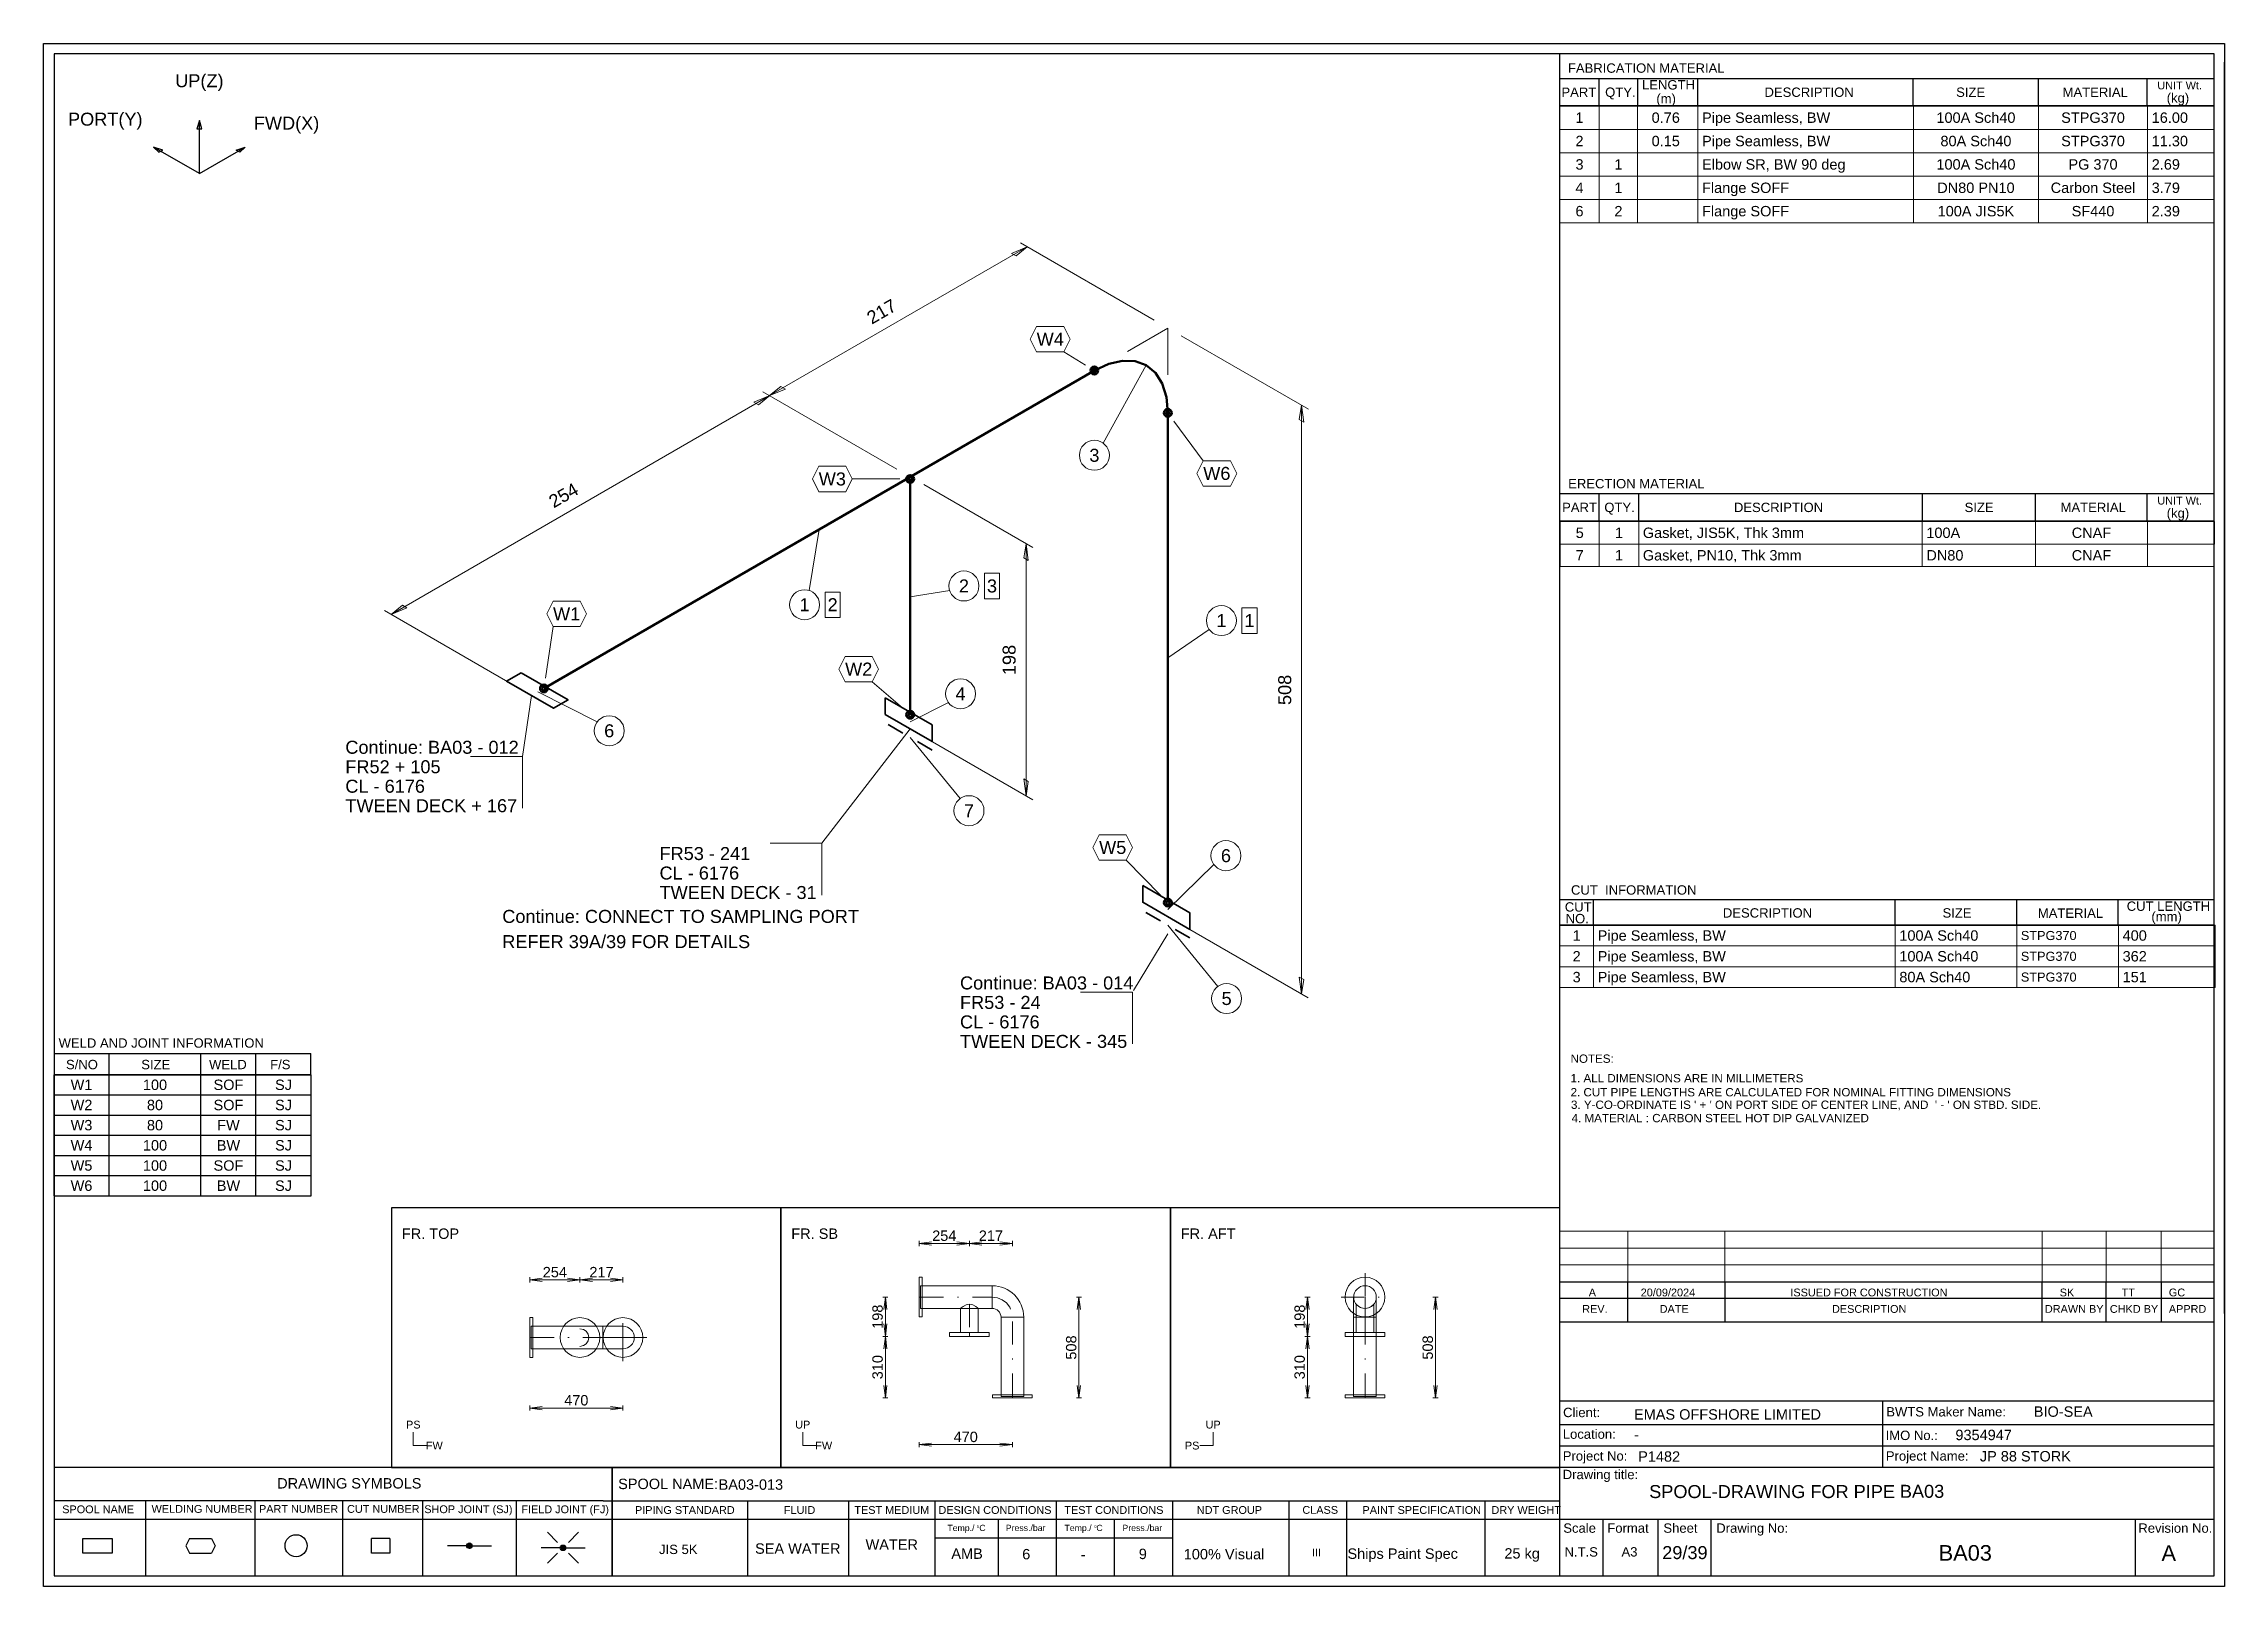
# Model space of a CAD drawing. Header units: millimetres. Extents: x 0 to 420, y 0 to 297.
import ezdxf
from ezdxf.enums import TextEntityAlignment as Align

# ---------------------------------------------------------------- set-up
doc = ezdxf.new("R2010")
doc.units = ezdxf.units.MM
doc.linetypes.add('DOTTED_DASHED5', pattern=[9.99988, 4.444391, -2.666635, 0.22222, -2.666635])
doc.linetypes.add('DOTTED_DASHED6', pattern=[10, 4.444444, -2.666667, 0.222222, -2.666667])
for name, color, linetype in [('FramesFromTables', 40, 'Continuous'), ('I_Coordinates', 11, 'Continuous'), ('I_CutNumbers', 10, 'Continuous'), ('I_Dimensions', 4, 'Continuous'), ('I_OtherComponents', 2, 'Continuous'), ('I_PartNumbers', 9, 'Continuous'), ('I_Pipes', 1, 'Continuous'), ('I_Tags', 8, 'Continuous'), ('SymbolsOnDrawingSheet', 1, 'Continuous'), ('TextFromTables', 2, 'Continuous'), ('TextFromTextBoxes', 2, 'Continuous')]:
    doc.layers.add(name, color=color, linetype=linetype)
doc.styles.add('Cadmatic Default Text', font='arial.ttf')

msp = doc.modelspace()

# ---------------------------------------------------------------- texts
at = {"layer": 'I_Coordinates', "linetype": 'ByBlock', "lineweight": 0, "style": 'Cadmatic Default Text'}
for s, p in [('Continue: CONNECT TO SAMPLING PORT', (88.33, 127.73)), ('REFER 39A/39 FOR DETAILS', (88.33, 122.87))]:
    msp.add_text(s, height=2.5, dxfattribs=at).set_placement(p)
at = {"layer": 'I_PartNumbers', "linetype": 'ByBlock', "lineweight": 0, "style": 'Cadmatic Default Text'}
msp.add_text('7', height=2.5, dxfattribs=at).set_placement((178.22, 149.33), align=Align.MIDDLE_CENTER)
at = {"layer": 'SymbolsOnDrawingSheet', "linetype": 'ByBlock', "lineweight": 25, "style": 'Cadmatic Default Text'}
for s, p in [('UP(Z)', (30, 289.86)), ('PORT(Y)', (11.88, 282.46)), ('FWD(X)', (46.79, 281.7))]:
    msp.add_text(s, height=2.5, dxfattribs=at).set_placement(p, align=Align.MIDDLE_CENTER)
for s, p in [('FR. TOP', (69, 68.9)), ('FR. SB', (144, 68.9)), ('FR. AFT', (219, 68.9))]:
    msp.add_text(s, height=2, dxfattribs=at).set_placement(p, align=Align.TOP_LEFT)
at = {"layer": 'SymbolsOnDrawingSheet', "linetype": 'ByBlock', "lineweight": 13, "style": 'Cadmatic Default Text'}
for s, p in [('254', (173.46, 67.51)), ('217', (182.44, 67.51)), ('254', (98.46, 60.5)), ('217', (107.44, 60.5)), ('470', (102.59, 35.83)), ('470', (177.59, 28.78))]:
    msp.add_text(s, height=2, dxfattribs=at).set_placement(p, align=Align.MIDDLE_CENTER)
for s, p in [('198', (160.61, 51.91)), ('198', (241.9, 51.91)), ('508', (197.9, 45.98)), ('508', (266.57, 45.98)), ('310', (160.61, 42.2)), ('310', (241.9, 42.2))]:
    msp.add_text(s, height=2, rotation=90, dxfattribs=at).set_placement(p, align=Align.MIDDLE_CENTER)
at = {"layer": 'SymbolsOnDrawingSheet', "linetype": 'ByBlock', "lineweight": 18, "style": 'Cadmatic Default Text'}
for s, p in [('PS', (71.2, 31.14)), ('UP', (146.2, 31.14)), ('UP', (225.24, 31.14)), ('FW', (75.24, 27.1)), ('FW', (150.24, 27.1)), ('PS', (221.2, 27.1))]:
    msp.add_text(s, height=1.5, dxfattribs=at).set_placement(p, align=Align.MIDDLE_CENTER)
at = {"layer": 'TextFromTables', "linetype": 'ByBlock', "lineweight": 13, "style": 'Cadmatic Default Text'}
for s, p in [('1', (295.8, 282.75)), ('2', (295.8, 278.25)), ('3', (295.8, 273.75)), ('4', (295.8, 269.25)), ('6', (295.8, 264.75))]:
    msp.add_text(s, height=2, dxfattribs=at).set_placement(p, align=Align.MIDDLE_CENTER)
at = {"layer": 'TextFromTables', "linetype": 'ByBlock', "lineweight": 25, "style": 'Cadmatic Default Text'}
for s, p in [('0.76 ', (312.8, 282.75)), ('100A Sch40', (372.15, 282.75)), ('STPG370', (394.7, 282.75)), ('0.15 ', (312.8, 278.25)), ('80A Sch40', (372.15, 278.25)), ('STPG370', (394.7, 278.25)), ('1', (303.3, 273.75)), ('100A Sch40', (372.15, 273.75)), ('PG 370', (394.7, 273.75)), ('1', (303.3, 269.25)), ('DN80 PN10', (372.15, 269.25)), ('Carbon Steel', (394.7, 269.25)), ('2', (303.3, 264.75)), ('100A JIS5K', (372.15, 264.75)), ('SF440', (394.7, 264.75)), ('5', (295.85, 202.83)), ('1', (303.4, 202.83)), ('CNAF', (394.4, 202.83)), ('7', (295.85, 198.5)), ('1', (303.4, 198.5)), ('CNAF', (394.4, 198.5)), ('1', (295.25, 125.3)), ('2', (295.25, 121.3)), ('3', (295.25, 117.3)), ('W1', (7.3, 96.56)), ('100', (21.45, 96.56)), ('SOF', (35.6, 96.56)), ('SJ', (46.2, 96.56)), ('W2', (7.3, 92.67)), ('80', (21.45, 92.67)), ('SOF', (35.6, 92.67)), ('SJ', (46.2, 92.67)), ('W3', (7.3, 88.79)), ('80', (21.45, 88.79)), ('FW', (35.6, 88.79)), ('SJ', (46.2, 88.79)), ('W4', (7.3, 84.91)), ('100', (21.45, 84.91)), ('BW', (35.6, 84.91)), ('SJ', (46.2, 84.91)), ('W5', (7.3, 81.02)), ('100', (21.45, 81.02)), ('SOF', (35.6, 81.02)), ('SJ', (46.2, 81.02)), ('W6', (7.3, 77.14)), ('100', (21.45, 77.14)), ('BW', (35.6, 77.14)), ('SJ', (46.2, 77.14))]:
    msp.add_text(s, height=2, dxfattribs=at).set_placement(p, align=Align.MIDDLE_CENTER)
for s, height, p in [('Pipe Seamless, BW ', 2, (319.4, 282.75)), ('16.00', 2, (406, 282.75)), ('Pipe Seamless, BW ', 2, (319.4, 278.25)), ('11.30', 2, (406, 278.25)), ('Elbow SR, BW 90 deg', 2, (319.4, 273.75)), ('2.69', 2, (406, 273.75)), ('Flange SOFF ', 2, (319.4, 269.25)), ('3.79', 2, (406, 269.25)), ('Flange SOFF ', 2, (319.4, 264.75)), ('2.39', 2, (406, 264.75)), ('Gasket, JIS5K, Thk 3mm ', 2, (308, 202.83)), ('100A', 2, (362.6, 202.83)), ('Gasket, PN10, Thk 3mm ', 2, (308, 198.5)), ('DN80', 2, (362.6, 198.5)), ('Pipe Seamless, BW', 2, (299.3, 125.3)), ('100A Sch40', 2, (357.4, 125.3)), ('STPG370', 1.75, (380.8, 125.3)), ('400', 2, (400.4, 125.3)), ('Pipe Seamless, BW', 2, (299.3, 121.3)), ('100A Sch40', 2, (357.4, 121.3)), ('STPG370', 1.75, (380.8, 121.3)), ('362', 2, (400.4, 121.3)), ('Pipe Seamless, BW', 2, (299.3, 117.3)), ('80A Sch40', 2, (357.4, 117.3)), ('STPG370', 1.75, (380.8, 117.3)), ('151', 2, (400.4, 117.3))]:
    msp.add_text(s, height=height, dxfattribs=at).set_placement(p, align=Align.MIDDLE_LEFT)
at = {"layer": 'TextFromTextBoxes', "linetype": 'ByBlock', "lineweight": -3, "style": 'Cadmatic Default Text'}
for s, p in [('EMAS OFFSHORE LIMITED', (306.3, 33.1)), ('BIO-SEA', (383.3, 33.65)), ('9354947', (368.2, 29.15)), ('-', (306.3, 29.2)), ('P1482', (307.1, 25)), ('JP 88 STORK', (372.9, 25.05)), ('BA03-013', (130, 19.6))]:
    msp.add_text(s, height=2, dxfattribs=at).set_placement(p, align=Align.MIDDLE_LEFT)
at = {"layer": 'TextFromTextBoxes', "linetype": 'ByBlock', "lineweight": 25, "style": 'Cadmatic Default Text'}
msp.add_text('BA03', height=2.5, dxfattribs=at).set_placement((357.5, 18.3), align=Align.MIDDLE_LEFT)
at = {"layer": 'TextFromTextBoxes', "linetype": 'ByBlock', "lineweight": -3, "style": 'Cadmatic Default Text'}
for s, height, p in [('WATER', 2, (163.35, 8.05)), ('SEA WATER', 2, (145.25, 7.28)), ('AMB', 2, (177.85, 6.3)), ('6', 2, (189.25, 6.2)), ('-', 2, (200.2, 6.15)), ('9', 2, (211.7, 6.25)), ('100% Visual', 2, (227.35, 6.2)), ('Ships Paint Spec', 2, (261.75, 6.3)), ('25 kg', 2, (284.75, 6.35)), ('29/39', 2.5, (316.1, 6.5))]:
    msp.add_text(s, height=height, dxfattribs=at).set_placement(p, align=Align.MIDDLE_CENTER)
at = {"layer": 'TextFromTextBoxes', "linetype": 'ByBlock', "lineweight": 25, "style": 'Cadmatic Default Text'}
msp.add_text('BA03', height=3, dxfattribs=at).set_placement((370.1, 6.45), align=Align.MIDDLE_CENTER)

# ---------------------------------------------------------------- blocks, each defined once
blk = doc.blocks.new('SEDS_SPOOL_FORMAT_Gol_6')
at = {"layer": 'SymbolsOnDrawingSheet', "linetype": 'ByBlock', "lineweight": -3, "flags": 128}
for points in [[(0, 297), (420, 297), (420, 0), (0, 0), (0, 297)], [(418.01, 295.01), (2, 295.01)], [(2, 295.01), (2, 2)], [(292.02, 50.91), (292.02, 295.01)], [(418.01, 2), (418.01, 295.01)], [(292.02, 290.3), (418.01, 290.3)], [(299.59, 285.01), (299.59, 290.3)], [(307.02, 285.01), (307.02, 290.3)], [(318.61, 285.01), (318.61, 290.3)], [(360.08, 285.01), (360.08, 290.3)], [(384.18, 285.01), (384.18, 290.3)], [(405.15, 285.01), (405.15, 290.3)], [(405.15, 285.01), (405.15, 290.3)], [(420, 52.53), (420, 293.46)], [(420, 52.53), (420, 293.46)], [(292.02, 284.66), (292.02, 288.77)], [(292, 285), (418, 285)], [(292, 253.5), (292, 285)], [(292, 253.5), (292, 285)], [(292.02, 285.01), (418.01, 285.01)], [(418.01, 285.01), (292.02, 285.01)], [(418, 253.5), (418, 285)], [(292.02, 210.38), (418.01, 210.38)], [(299.57, 205.08), (299.57, 210.38)], [(307.21, 205.08), (307.21, 210.38)], [(361.83, 205.03), (361.83, 210.38)], [(383.61, 205.08), (383.61, 210.38)], [(405.15, 205.17), (405.15, 210.38)], [(292.02, 205.08), (292.02, 209.18)], [(292.02, 205.08), (418.01, 205.08)], [(292.02, 186.7), (292.02, 205.08)], [(292.02, 186.7), (292.02, 205.08)], [(418.01, 205.08), (292.02, 205.08)], [(418, 166), (418, 205)], [(292.02, 132.23), (418.01, 132.23)], [(292.02, 127.3), (292.02, 131.41)], [(298.48, 127.3), (298.48, 132.23)], [(356.6, 127.3), (356.6, 132.23)], [(380.01, 127.3), (380.01, 132.23)], [(399.56, 127.3), (399.56, 132.23)], [(292.02, 127.3), (418.01, 127.3)], [(418.01, 127.3), (292.02, 127.3)], [(418, 111.3), (418, 127.3)], [(2, 102.57), (51.49, 102.57)], [(12.6, 98.45), (12.6, 102.57)], [(30.28, 98.45), (30.28, 102.57)], [(40.88, 98.45), (40.88, 102.57)], [(51.49, 98.45), (51.49, 102.57)], [(2, 98.5), (51.5, 98.5)], [(2, 98.5), (51.5, 98.5)], [(51.49, 98.47), (2, 98.47)], [(2, 98.45), (51.49, 98.45)], [(418, 55.4), (418, 68.5)], [(292.02, 52.57), (292.02, 66.5)], [(292.02, 52.57), (292.02, 66.5)], [(292.02, 58.6), (418.01, 58.6)], [(292.02, 55.47), (418.01, 55.47)], [(305.1, 50.91), (305.1, 58.6)], [(323.84, 50.91), (323.84, 58.6)], [(384.91, 50.91), (384.91, 58.6)], [(397.21, 50.91), (397.21, 58.6)], [(407.86, 50.91), (407.86, 58.6)], [(292.02, 50.91), (418.01, 50.91)], [(292.02, 2), (292.02, 50.91)], [(292.02, 35.73), (418.01, 35.73)], [(354.24, 22.93), (354.24, 35.73)], [(292.02, 31.13), (418.01, 31.13)], [(292.02, 27.03), (418.01, 27.03)], [(2, 22.93), (107.74, 22.93)], [(107.74, 22.93), (292.02, 22.93)], [(109.52, 22.93), (109.52, 2)], [(109.52, 2), (109.52, 22.93)], [(292.02, 22.93), (418.01, 22.93)], [(107.74, 16.45), (2, 16.45)], [(2, 12.91), (292.02, 12.91)], [(19.62, 16.45), (19.62, 2)], [(40.69, 16.45), (40.69, 2)], [(57.56, 16.45), (57.56, 2)], [(72.95, 16.45), (72.95, 2)], [(91.02, 16.45), (91.02, 2)], [(107.74, 16.45), (292.02, 16.45)], [(135.58, 16.45), (135.58, 2)], [(155.03, 16.45), (155.03, 2)], [(171.67, 16.45), (171.67, 2)], [(183.82, 12.91), (183.82, 2)], [(195.02, 16.45), (195.02, 2)], [(206.21, 12.91), (206.21, 2)], [(217.4, 16.45), (217.4, 2)], [(239.85, 16.45), (239.85, 2)], [(250.91, 16.34), (250.91, 2)], [(277.59, 16.45), (277.59, 2)], [(292.02, 12.91), (418.01, 12.91)], [(300.39, 2), (300.39, 12.91)], [(310.96, 2), (310.96, 12.91)], [(321.13, 2), (321.13, 12.91)], [(402.9, 2), (402.9, 12.91)], [(13.2, 6.41), (7.55, 6.41), (7.55, 9.23), (13.2, 9.23)], [(13.2, 9.23), (13.2, 6.41)], [(28.12, 9.23), (27.42, 7.82)], [(28.12, 9.23), (32.36, 9.23)], [(32.36, 9.23), (33.07, 7.82)], [(66.68, 9.23), (66.68, 6.41), (63.15, 6.41), (63.15, 9.23)], [(66.68, 9.23), (63.15, 9.23)], [(99, 8.47), (97.06, 10.41)], [(101.09, 8.47), (103.03, 10.41)], [(171.67, 9.37), (217.4, 9.37)], [(171.67, 9.37), (217.4, 9.37)], [(27.42, 7.82), (28.12, 6.41)], [(28.12, 6.41), (32.36, 6.41)], [(33.07, 7.82), (32.36, 6.41)], [(81.48, 7.82), (77.79, 7.82)], [(81.49, 7.78), (82.04, 8.32)], [(81.51, 7.9), (81.93, 8.32)], [(81.52, 7.7), (82.14, 8.32)], [(81.55, 7.62), (82.22, 8.29)], [(81.56, 8.06), (81.76, 8.26)], [(81.57, 7.54), (82.28, 8.25)], [(81.62, 7.48), (82.34, 8.2)], [(81.68, 7.44), (82.4, 8.16)], [(81.74, 7.39), (82.45, 8.1)], [(81.8, 7.35), (82.48, 8.02)], [(81.88, 7.32), (82.5, 7.94)], [(81.98, 7.32), (82.53, 7.86)], [(82.09, 7.32), (82.52, 7.75)], [(82.24, 7.36), (82.47, 7.59)], [(82.54, 7.82), (86.24, 7.82)], [(99.51, 7.42), (95.82, 7.42)], [(99, 6.38), (97.06, 4.44)], [(99.53, 7.47), (99.99, 7.93)], [(99.53, 7.37), (100.1, 7.93)], [(99.56, 7.29), (100.2, 7.93)], [(99.58, 7.62), (99.88, 7.93)], [(99.58, 7.21), (100.27, 7.89)], [(99.61, 7.13), (100.33, 7.84)], [(99.67, 7.08), (100.39, 7.8)], [(99.73, 7.03), (100.45, 7.75)], [(99.79, 6.99), (100.49, 7.69)], [(99.85, 6.94), (100.52, 7.61)], [(99.94, 6.92), (100.54, 7.53)], [(100.04, 6.92), (100.57, 7.45)], [(100.15, 6.92), (100.54, 7.31)], [(100.38, 7.04), (100.49, 7.15)], [(100.57, 7.42), (104.27, 7.42)], [(101.09, 6.38), (103.03, 4.44)], [(2, 2), (418.01, 2)]]:
    blk.add_lwpolyline(points, dxfattribs=at)
at = {"layer": 'SymbolsOnDrawingSheet', "linetype": 'ByBlock', "lineweight": -3}
for centre, radius in [((48.63, 7.82), 2.12), ((82.01, 7.82), 0.53), ((100.04, 7.42), 0.53)]:
    blk.add_circle(centre, radius, dxfattribs=at)
at = {"layer": 'SymbolsOnDrawingSheet', "linetype": 'ByBlock', "lineweight": -3, "style": 'Cadmatic Default Text'}
for s, height, p in [('FABRICATION MATERIAL', 1.8, (293.57, 293.19)), ('LENGTH', 1.8, (307.84, 289.97)), ('PART', 1.8, (292.32, 288.55)), ('QTY.', 1.8, (300.74, 288.55)), ('DESCRIPTION', 1.8, (331.43, 288.55)), ('SIZE', 1.8, (368.34, 288.55)), ('MATERIAL', 1.8, (388.84, 288.55)), ('UNIT Wt.', 1.5, (407.08, 289.7)), (' (kg)', 1.8, (408.19, 287.46)), ('ERECTION MATERIAL', 1.8, (293.62, 213.19)), ('PART', 1.8, (292.45, 208.62)), ('QTY.', 1.8, (300.58, 208.62)), ('DESCRIPTION', 1.8, (325.54, 208.62)), ('SIZE', 1.8, (369.97, 208.62)), ('MATERIAL', 1.8, (388.45, 208.62)), ('UNIT Wt.', 1.5, (407.08, 209.77)), (' (kg)', 1.8, (408.19, 207.53)), ('CUT  INFORMATION', 1.8, (294.16, 134.97)), ('CUT ', 1.8, (292.97, 131.7)), ('DESCRIPTION', 1.8, (323.41, 130.55)), ('SIZE', 1.8, (365.72, 130.55)), ('MATERIAL', 1.8, (384.07, 130.5)), ('CUT LENGTH', 1.8, (401.19, 131.85)), ('NO.', 1.8, (293.13, 129.46)), ('(mm)', 1.8, (405.94, 129.85)), ('WELD AND JOINT INFORMATION', 1.8, (2.89, 105.5)), ('S/NO', 1.8, (4.31, 101.36)), ('SIZE', 1.8, (18.81, 101.36)), ('WELD', 1.8, (31.86, 101.36)), ('F/S', 1.8, (43.63, 101.36)), ('SPOOL-DRAWING FOR PIPE', 2.5, (309.22, 19.5))]:
    blk.add_text(s, height=height, dxfattribs=at).set_placement(p, align=Align.TOP_LEFT)
for s, height, p in [('(m)', 1.8, (310.6, 285.51)), ('Client:', 1.8, (292.64, 32.58)), ('BWTS Maker Name:', 1.8, (354.88, 32.71)), ('Location:', 1.8, (292.58, 28.41)), ('IMO No.:', 1.8, (354.76, 28.17)), ('Project No:', 1.8, (292.58, 24.2)), ('Project Name:', 1.8, (354.8, 24.2)), ('Drawing title:', 1.8, (292.57, 20.64)), ('DRAWING SYMBOLS', 2, (44.98, 18.84)), ('Temp./  C   ', 1.2, (174.06, 10.65)), ('0', 0.53, (179.71, 11.25)), ('Press./bar', 1.2, (185.31, 10.65)), ('Temp./  C   ', 1.2, (196.61, 10.65)), ('0', 0.53, (202.37, 11.25)), ('Press./bar', 1.2, (207.78, 10.65)), ('Scale', 1.8, (292.68, 10.32)), ('Format', 1.8, (301.16, 10.32)), ('Sheet', 1.8, (311.96, 10.32)), ('Drawing No:', 1.8, (322.14, 10.32)), ('Revision No.', 1.8, (403.43, 10.32)), ('N.T.S', 1.8, (292.92, 5.74)), ('A3', 1.8, (303.89, 5.74))]:
    blk.add_text(s, height=height, dxfattribs=at).set_placement(p)
for s, height, p in [('NOTES:', 1.6, (294.08, 101.59)), ('1. ALL DIMENSIONS ARE IN MILLIMETERS', 1.6, (294.08, 97.83)), ('2. CUT PIPE LENGTHS ARE CALCULATED FOR NOMINAL FITTING DIMENSIONS', 1.6, (294.08, 95.13)), ("3. Y-CO-ORDINATE IS ' + ' ON PORT SIDE OF CENTER LINE, AND  ' - ' ON STBD. SIDE.", 1.6, (294.16, 92.72)), ('4. MATERIAL : CARBON STEEL HOT DIP GALVANIZED', 1.6, (294.28, 90.15)), ('A', 1.5, (297.58, 56.58)), ('20/09/2024', 1.5, (307.59, 56.58)), ('ISSUED FOR CONSTRUCTION', 1.5, (336.41, 56.58)), ('SK', 1.5, (388.28, 56.58)), ('TT', 1.5, (400.21, 56.58)), ('GC', 1.5, (409.3, 56.58)), ('REV.', 1.5, (296.32, 53.41)), ('DATE', 1.5, (311.24, 53.41)), ('DESCRIPTION', 1.5, (344.43, 53.41)), ('DRAWN BY', 1.5, (385.43, 53.41)), ('CHKD BY', 1.5, (397.94, 53.41)), ('APPRD', 1.5, (409.3, 53.41)), ('SPOOL NAME:', 2, (110.65, 19.73)), ('SPOOL NAME', 1.5, (3.58, 14.83)), ('WELDING NUMBER', 1.5, (20.79, 14.91)), ('PART NUMBER', 1.5, (41.48, 14.91)), ('CUT NUMBER', 1.5, (58.44, 14.91)), ('SHOP JOINT (SJ)', 1.5, (73.31, 14.85)), ('FIELD JOINT (FJ)', 1.5, (92, 14.83)), ('PIPING STANDARD', 1.5, (113.89, 14.7)), ('FLUID', 1.5, (142.57, 14.7)), ('TEST MEDIUM', 1.5, (156.14, 14.7)), ('DESIGN CONDITIONS', 1.5, (172.34, 14.7)), ('TEST CONDITIONS', 1.5, (196.58, 14.7)), ('NDT GROUP', 1.5, (222.09, 14.7)), ('CLASS', 1.5, (242.43, 14.72)), ('PAINT SPECIFICATION', 1.5, (254.01, 14.7)), ('DRY WEIGHT', 1.5, (278.84, 14.7)), ('JIS 5K', 1.8, (118.53, 7.12)), ('III', 1.5, (244.26, 6.51)), ('A', 3, (407.89, 6.4))]:
    blk.add_text(s, height=height, dxfattribs=at).set_placement(p, align=Align.MIDDLE_LEFT)
blk = doc.blocks.new('BA01726637010_PRT_85_3')
at = {"layer": 'I_OtherComponents', "linetype": 'ByBlock', "lineweight": 35}
for p, q in [((163.1, 104.8), (160.27, 106.44)), ((168.75, 101.54), (165.93, 103.17))]:
    blk.add_line(p, q, dxfattribs=at)
blk = doc.blocks.new('BA01726637010_PRT_86_3')
at = {"layer": 'I_OtherComponents', "linetype": 'ByBlock', "lineweight": 35, "flags": 128}
blk.add_lwpolyline([(159.7, 111.61), (159.7, 108.4), (168.75, 103.17), (168.75, 106.38), (159.7, 111.61)], dxfattribs=at)
at = {"layer": 'I_OtherComponents', "linetype": 'ByBlock', "lineweight": 50}
for radius in [0.75, 0.375]:
    blk.add_circle((164.51, 108.34), radius, dxfattribs=at)
blk = doc.blocks.new('BA01726637010_PRT_87_3')
at = {"layer": 'I_Pipes', "linetype": 'ByBlock', "lineweight": 50}
blk.add_line((164.51, 108.34), (164.51, 202.62), dxfattribs=at)
blk = doc.blocks.new('BA01726637010_PRT_88_3')
at = {"layer": 'I_Pipes', "linetype": 'ByBlock', "lineweight": 0}
for q in [(156.73, 214.46), (164.51, 209.96)]:
    blk.add_line((164.51, 218.95), q, dxfattribs=at)
at = {"layer": 'I_Pipes', "linetype": 'ByBlock', "lineweight": 50, "flags": 128}
blk.add_lwpolyline([(150.37, 210.78), (153.13, 212.06), (155.78, 212.66), (158.23, 212.57), (160.37, 211.77), (162.13, 210.31), (163.43, 208.24), (164.24, 205.65), (164.51, 202.62)], dxfattribs=at)
at = {"layer": 'I_Pipes', "linetype": 'ByBlock', "lineweight": 50}
for centre, radius in [((150.37, 210.78), 0.75), ((150.37, 210.78), 0.375), ((164.51, 202.62), 0.75), ((164.51, 202.62), 0.375)]:
    blk.add_circle(centre, radius, dxfattribs=at)
blk = doc.blocks.new('BA01726637010_PRT_89_3')
at = {"layer": 'I_Pipes', "linetype": 'ByBlock', "lineweight": 50}
blk.add_line((44.35, 149.57), (150.37, 210.78), dxfattribs=at)
blk = doc.blocks.new('BA01726637010_PRT_92_3')
at = {"layer": 'I_OtherComponents', "linetype": 'ByBlock', "lineweight": 35, "flags": 128}
blk.add_lwpolyline([(39.96, 152.59), (37.18, 150.98), (46.23, 145.76), (49.01, 147.36), (39.96, 152.59)], dxfattribs=at)
at = {"layer": 'I_OtherComponents', "linetype": 'ByBlock', "lineweight": 50}
for radius in [0.75, 0.375]:
    blk.add_circle((44.35, 149.57), radius, dxfattribs=at)
blk = doc.blocks.new('BA01726637010_PRT_102_3')
at = {"layer": 'I_Pipes', "linetype": 'ByBlock', "lineweight": 50}
blk.add_line((114.9, 189.89), (114.9, 144.5), dxfattribs=at)
blk = doc.blocks.new('BA01726637010_PRT_103_3')
at = {"layer": 'I_OtherComponents', "linetype": 'ByBlock', "lineweight": 35, "flags": 128}
blk.add_lwpolyline([(110.09, 147.77), (110.09, 144.55), (119.14, 139.33), (119.14, 142.54), (110.09, 147.77)], dxfattribs=at)
at = {"layer": 'I_OtherComponents', "linetype": 'ByBlock', "lineweight": 50}
for radius in [0.75, 0.375]:
    blk.add_circle((114.9, 144.5), radius, dxfattribs=at)
blk = doc.blocks.new('BA01726637010_DIM_0_3')
at = {"layer": 'I_Dimensions', "linetype": 'ByBlock', "lineweight": 0}
for p, q in [((14.92, 163.83), (87.84, 205.93)), ((86.54, 206.68), (112.3, 191.8)), ((39.39, 149.71), (13.63, 164.58))]:
    blk.add_line(p, q, dxfattribs=at)
at = {"layer": 'I_Dimensions', "linetype": 'ByBlock', "lineweight": 0, "flags": 128}
for points in [[(87.84, 205.93), (85.67, 204.18), (84.8, 204.68), (87.84, 205.93)], [(14.92, 163.83), (17.96, 165.08), (17.09, 165.58), (14.92, 163.83)]]:
    blk.add_lwpolyline(points, dxfattribs=at)
at = {"layer": 'I_Dimensions', "linetype": 'ByBlock', "lineweight": 0, "style": 'Cadmatic Default Text'}
blk.add_text('254', height=2.5, rotation=30, dxfattribs=at).set_placement((48.13, 186.75), align=Align.MIDDLE_CENTER)
blk = doc.blocks.new('BA01726637010_DIM_1_3')
at = {"layer": 'I_Dimensions', "linetype": 'ByBlock', "lineweight": 0}
for p, q in [((136.15, 235.32), (161.91, 220.45)), ((87.83, 205.93), (137.45, 234.57)), ((112.3, 191.8), (86.54, 206.68))]:
    blk.add_line(p, q, dxfattribs=at)
at = {"layer": 'I_Dimensions', "linetype": 'ByBlock', "lineweight": 0, "flags": 128}
for points in [[(137.45, 234.57), (135.28, 232.82), (134.42, 233.32), (137.45, 234.57)], [(87.83, 205.93), (90.87, 207.18), (90, 207.68), (87.83, 205.93)]]:
    blk.add_lwpolyline(points, dxfattribs=at)
at = {"layer": 'I_Dimensions', "linetype": 'ByBlock', "lineweight": 0, "style": 'Cadmatic Default Text'}
blk.add_text('217', height=2.5, rotation=30, dxfattribs=at).set_placement((109.39, 222.12), align=Align.MIDDLE_CENTER)
blk = doc.blocks.new('BA01726637010_DIM_2_3')
at = {"layer": 'I_Dimensions', "linetype": 'ByBlock', "lineweight": 0}
for p, q in [((191.58, 203.32), (167.11, 217.45)), ((190.28, 90.75), (190.28, 204.07)), ((167.11, 104.12), (191.57, 90))]:
    blk.add_line(p, q, dxfattribs=at)
at = {"layer": 'I_Dimensions', "linetype": 'ByBlock', "lineweight": 0, "flags": 128}
for points in [[(190.28, 204.07), (190.71, 200.82), (189.84, 201.32), (190.28, 204.07)], [(190.28, 90.75), (190.71, 93.5), (189.84, 94), (190.28, 90.75)]]:
    blk.add_lwpolyline(points, dxfattribs=at)
at = {"layer": 'I_Dimensions', "linetype": 'ByBlock', "lineweight": 0, "style": 'Cadmatic Default Text'}
blk.add_text('508', height=2.5, rotation=90, dxfattribs=at).set_placement((187.03, 149.28), align=Align.MIDDLE_CENTER)
blk = doc.blocks.new('BA01726637010_DIM_3_3')
at = {"layer": 'I_Dimensions', "linetype": 'ByBlock', "lineweight": 0}
for p, q in [((138.5, 176.68), (117.5, 188.8)), ((137.2, 128.9), (137.2, 177.43)), ((117.5, 140.28), (138.5, 128.15))]:
    blk.add_line(p, q, dxfattribs=at)
at = {"layer": 'I_Dimensions', "linetype": 'ByBlock', "lineweight": 0, "flags": 128}
for points in [[(137.2, 177.43), (137.63, 174.18), (136.77, 174.68), (137.2, 177.43)], [(137.2, 128.9), (137.63, 131.65), (136.77, 132.15), (137.2, 128.9)]]:
    blk.add_lwpolyline(points, dxfattribs=at)
at = {"layer": 'I_Dimensions', "linetype": 'ByBlock', "lineweight": 0, "style": 'Cadmatic Default Text'}
blk.add_text('198', height=2.5, rotation=90, dxfattribs=at).set_placement((133.95, 155.04), align=Align.MIDDLE_CENTER)
blk = doc.blocks.new('BA01726637010_CRD_0_3')
at = {"layer": 'I_Coordinates', "linetype": 'ByBlock', "lineweight": 0}
blk.add_line((40.2, 136.49), (41.99, 148.21), dxfattribs=at)
at = {"layer": 'I_Coordinates', "linetype": 'ByBlock', "lineweight": 0, "flags": 128}
blk.add_lwpolyline([(40.2, 126.49), (40.2, 136.49), (30.2, 136.49)], dxfattribs=at)
at = {"layer": 'I_Coordinates', "linetype": 'ByBlock', "lineweight": 0, "style": 'Cadmatic Default Text'}
for s, p in [('Continue: BA03 - 012', (6.11, 139.49)), ('FR52 + 105', (6.11, 135.74)), ('CL - 6176', (6.11, 131.99)), ('TWEEN DECK + 167', (6.11, 128.24))]:
    blk.add_text(s, height=2.5, dxfattribs=at).set_placement(p, align=Align.TOP_LEFT)
blk = doc.blocks.new('BA01726637010_CRD_1_3')
at = {"layer": 'I_Coordinates', "linetype": 'ByBlock', "lineweight": 0}
blk.add_line((97.9, 119.78), (114.9, 141.78), dxfattribs=at)
at = {"layer": 'I_Coordinates', "linetype": 'ByBlock', "lineweight": 0, "flags": 128}
blk.add_lwpolyline([(97.9, 109.78), (97.9, 119.78), (87.9, 119.78)], dxfattribs=at)
at = {"layer": 'I_Coordinates', "linetype": 'ByBlock', "lineweight": 0, "style": 'Cadmatic Default Text'}
for s, p in [('FR53 - 241', (66.62, 119.03)), ('CL - 6176', (66.62, 115.28)), ('TWEEN DECK - 31', (66.62, 111.53))]:
    blk.add_text(s, height=2.5, dxfattribs=at).set_placement(p, align=Align.TOP_LEFT)
blk = doc.blocks.new('BA01726637010_CRD_2_3')
at = {"layer": 'I_Coordinates', "linetype": 'ByBlock', "lineweight": 0}
blk.add_line((157.88, 91.4), (164.51, 102.35), dxfattribs=at)
at = {"layer": 'I_Coordinates', "linetype": 'ByBlock', "lineweight": 0, "flags": 128}
blk.add_lwpolyline([(157.71, 81.12), (157.71, 91.12), (147.71, 91.12)], dxfattribs=at)
at = {"layer": 'I_Coordinates', "linetype": 'ByBlock', "lineweight": 0, "style": 'Cadmatic Default Text'}
for s, p in [('Continue: BA03 - 014', (124.49, 94.12)), ('FR53 - 24', (124.49, 90.37)), ('CL - 6176', (124.49, 86.62)), ('TWEEN DECK - 345', (124.49, 82.87))]:
    blk.add_text(s, height=2.5, dxfattribs=at).set_placement(p, align=Align.TOP_LEFT)
blk = doc.blocks.new('BA01726637010_PTN_0_3')
at = {"layer": 'I_PartNumbers', "linetype": 'ByBlock', "lineweight": 0}
blk.add_line((152.07, 196.79), (160.37, 211.77), dxfattribs=at)
blk.add_circle((150.37, 194.45), 2.89, dxfattribs=at)
at = {"layer": 'I_PartNumbers', "linetype": 'ByBlock', "lineweight": 0, "style": 'Cadmatic Default Text'}
blk.add_text('3', height=2.5, dxfattribs=at).set_placement((150.37, 194.45), align=Align.MIDDLE_CENTER)
blk = doc.blocks.new('BA01726637010_PTN_1_3')
at = {"layer": 'I_PartNumbers', "linetype": 'ByBlock', "lineweight": 0}
blk.add_line((54.59, 143.11), (43.17, 148.89), dxfattribs=at)
blk.add_circle((56.93, 141.41), 2.89, dxfattribs=at)
at = {"layer": 'I_PartNumbers', "linetype": 'ByBlock', "lineweight": 0, "style": 'Cadmatic Default Text'}
blk.add_text('6', height=2.5, dxfattribs=at).set_placement((56.93, 141.41), align=Align.MIDDLE_CENTER)
blk = doc.blocks.new('BA01726637010_PTN_2_3')
at = {"layer": 'I_PartNumbers', "linetype": 'ByBlock', "lineweight": 0}
blk.add_line((95.45, 168.43), (97.36, 180.17), dxfattribs=at)
blk.add_circle((94.55, 165.68), 2.89, dxfattribs=at)
at = {"layer": 'I_PartNumbers', "linetype": 'ByBlock', "lineweight": 0, "style": 'Cadmatic Default Text'}
blk.add_text('1', height=2.5, dxfattribs=at).set_placement((94.55, 165.68), align=Align.MIDDLE_CENTER)
blk = doc.blocks.new('BA01726637010_PTN_3_3')
at = {"layer": 'I_PartNumbers', "linetype": 'ByBlock', "lineweight": 0}
blk.add_line((122.25, 146.83), (114.9, 143.14), dxfattribs=at)
blk.add_circle((124.59, 148.53), 2.89, dxfattribs=at)
at = {"layer": 'I_PartNumbers', "linetype": 'ByBlock', "lineweight": 0, "style": 'Cadmatic Default Text'}
blk.add_text('4', height=2.5, dxfattribs=at).set_placement((124.59, 148.53), align=Align.MIDDLE_CENTER)
blk = doc.blocks.new('BA01726637010_PTN_4_3')
at = {"layer": 'I_PartNumbers', "linetype": 'ByBlock', "lineweight": 0}
blk.add_line((122.5, 168.4), (114.9, 167.2), dxfattribs=at)
blk.add_circle((125.25, 169.29), 2.89, dxfattribs=at)
at = {"layer": 'I_PartNumbers', "linetype": 'ByBlock', "lineweight": 0, "style": 'Cadmatic Default Text'}
blk.add_text('2', height=2.5, dxfattribs=at).set_placement((125.25, 169.29), align=Align.MIDDLE_CENTER)
blk = doc.blocks.new('BA01726637010_PTN_5_3')
at = {"layer": 'I_PartNumbers', "linetype": 'ByBlock', "lineweight": 0}
blk.add_line((172.49, 160.91), (164.51, 155.48), dxfattribs=at)
blk.add_circle((174.83, 162.62), 2.89, dxfattribs=at)
at = {"layer": 'I_PartNumbers', "linetype": 'ByBlock', "lineweight": 0, "style": 'Cadmatic Default Text'}
blk.add_text('1', height=2.5, dxfattribs=at).set_placement((174.83, 162.62), align=Align.MIDDLE_CENTER)
blk = doc.blocks.new('BA01726637010_PTN_6_3')
at = {"layer": 'I_PartNumbers', "linetype": 'ByBlock', "lineweight": 0}
blk.add_line((173.37, 115.67), (164.51, 106.98), dxfattribs=at)
blk.add_circle((175.71, 117.37), 2.89, dxfattribs=at)
at = {"layer": 'I_PartNumbers', "linetype": 'ByBlock', "lineweight": 0, "style": 'Cadmatic Default Text'}
blk.add_text('6', height=2.5, dxfattribs=at).set_placement((175.71, 117.37), align=Align.MIDDLE_CENTER)
blk = doc.blocks.new('BA01726637010_PTN_7_3')
at = {"layer": 'I_PartNumbers', "linetype": 'ByBlock', "lineweight": 0}
blk.add_line((174.14, 92.21), (164.51, 103.99), dxfattribs=at)
blk.add_circle((175.84, 89.87), 2.89, dxfattribs=at)
at = {"layer": 'I_PartNumbers', "linetype": 'ByBlock', "lineweight": 0, "style": 'Cadmatic Default Text'}
blk.add_text('5', height=2.5, dxfattribs=at).set_placement((175.84, 89.87), align=Align.MIDDLE_CENTER)
blk = doc.blocks.new('BA01726637010_CUT_8_3')
at = {"layer": 'I_CutNumbers', "linetype": 'ByBlock', "lineweight": 0, "flags": 128}
blk.add_lwpolyline([(101.43, 163.23), (101.43, 168.13), (98.49, 168.13), (98.49, 163.23), (101.43, 163.23)], dxfattribs=at)
at = {"layer": 'I_CutNumbers', "linetype": 'ByBlock', "lineweight": 0, "style": 'Cadmatic Default Text'}
blk.add_text('2', height=2.5, dxfattribs=at).set_placement((99.96, 165.68), align=Align.MIDDLE_CENTER)
blk = doc.blocks.new('BA01726637010_CUT_9_3')
at = {"layer": 'I_CutNumbers', "linetype": 'ByBlock', "lineweight": 0, "flags": 128}
blk.add_lwpolyline([(132.12, 166.84), (132.12, 171.74), (129.18, 171.74), (129.18, 166.84), (132.12, 166.84)], dxfattribs=at)
at = {"layer": 'I_CutNumbers', "linetype": 'ByBlock', "lineweight": 0, "style": 'Cadmatic Default Text'}
blk.add_text('3', height=2.5, dxfattribs=at).set_placement((130.65, 169.29), align=Align.MIDDLE_CENTER)
blk = doc.blocks.new('BA01726637010_CUT_10_3')
at = {"layer": 'I_CutNumbers', "linetype": 'ByBlock', "lineweight": 0, "flags": 128}
blk.add_lwpolyline([(181.7, 160.17), (181.7, 165.06), (178.76, 165.06), (178.76, 160.17), (181.7, 160.17)], dxfattribs=at)
at = {"layer": 'I_CutNumbers', "linetype": 'ByBlock', "lineweight": 0, "style": 'Cadmatic Default Text'}
blk.add_text('1', height=2.5, dxfattribs=at).set_placement((180.23, 162.62), align=Align.MIDDLE_CENTER)
blk = doc.blocks.new('Pi_Weld_0')
at = {"layer": 'I_Tags', "linetype": 'ByBlock', "lineweight": 0, "flags": 128}
for points in [[(-2.62, 2.45), (-3.84, 0)], [(-3.84, 0), (-2.62, -2.45)], [(2.62, 2.45), (-2.62, 2.45)], [(3.84, 0), (2.62, 2.45)], [(2.62, -2.45), (3.84, 0)], [(-2.62, -2.45), (2.62, -2.45)], [(2.62, -2.45), (9.21, -9.18)]]:
    blk.add_lwpolyline(points, dxfattribs=at)
at = {"layer": 'I_Tags', "linetype": 'ByBlock', "lineweight": 0, "style": 'Cadmatic Default Text'}
blk.add_text('W5', height=2.5, dxfattribs=at).set_placement((0, 0), align=Align.MIDDLE_CENTER)
blk = doc.blocks.new('Pi_Weld_1')
at = {"layer": 'I_Tags', "linetype": 'ByBlock', "lineweight": 0, "flags": 128}
for points in [[(-2.62, 2.45), (-8.25, 10.05)], [(-2.62, 2.45), (-3.84, 0)], [(-3.84, 0), (-2.62, -2.45)], [(2.62, 2.45), (-2.62, 2.45)], [(3.84, 0), (2.62, 2.45)], [(2.62, -2.45), (3.84, 0)], [(-2.62, -2.45), (2.62, -2.45)]]:
    blk.add_lwpolyline(points, dxfattribs=at)
at = {"layer": 'I_Tags', "linetype": 'ByBlock', "lineweight": 0, "style": 'Cadmatic Default Text'}
blk.add_text('W6', height=2.5, dxfattribs=at).set_placement((0, 0), align=Align.MIDDLE_CENTER)
blk = doc.blocks.new('Pi_Weld_2')
at = {"layer": 'I_Tags', "linetype": 'ByBlock', "lineweight": 0, "flags": 128}
for points in [[(-2.62, 2.45), (-3.84, 0)], [(-3.84, 0), (-2.62, -2.45)], [(2.62, 2.45), (-2.62, 2.45)], [(3.84, 0), (2.62, 2.45)], [(2.62, -2.45), (3.84, 0)], [(-2.62, -2.45), (-4.09, -12.37)], [(-2.62, -2.45), (2.62, -2.45)]]:
    blk.add_lwpolyline(points, dxfattribs=at)
at = {"layer": 'I_Tags', "linetype": 'ByBlock', "lineweight": 0, "style": 'Cadmatic Default Text'}
blk.add_text('W1', height=2.5, dxfattribs=at).set_placement((0, 0), align=Align.MIDDLE_CENTER)
blk = doc.blocks.new('Pi_Weld_3')
at = {"layer": 'I_Tags', "linetype": 'ByBlock', "lineweight": 0, "flags": 128}
for points in [[(-2.62, 2.45), (-3.84, 0)], [(-3.84, 0), (-2.62, -2.45)], [(2.62, 2.45), (-2.62, 2.45)], [(3.84, 0), (2.62, 2.45)], [(2.62, -2.45), (3.84, 0)], [(3.84, 0), (13, 0)], [(-2.62, -2.45), (2.62, -2.45)]]:
    blk.add_lwpolyline(points, dxfattribs=at)
at = {"layer": 'I_Tags', "linetype": 'ByBlock', "lineweight": 0, "style": 'Cadmatic Default Text'}
blk.add_text('W3', height=2.5, dxfattribs=at).set_placement((0, 0), align=Align.MIDDLE_CENTER)
blk = doc.blocks.new('Pi_Weld_4')
at = {"layer": 'I_Tags', "linetype": 'ByBlock', "lineweight": 0, "flags": 128}
for points in [[(-2.62, 2.45), (-3.84, 0)], [(-3.84, 0), (-2.62, -2.45)], [(2.62, 2.45), (-2.62, 2.45)], [(3.84, 0), (2.62, 2.45)], [(2.62, -2.45), (3.84, 0)], [(-2.62, -2.45), (2.62, -2.45)], [(2.62, -2.45), (8.41, -7.48)]]:
    blk.add_lwpolyline(points, dxfattribs=at)
at = {"layer": 'I_Tags', "linetype": 'ByBlock', "lineweight": 0, "style": 'Cadmatic Default Text'}
blk.add_text('W2', height=2.5, dxfattribs=at).set_placement((0, 0), align=Align.MIDDLE_CENTER)
blk = doc.blocks.new('Pi_Weld_5')
at = {"layer": 'I_Tags', "linetype": 'ByBlock', "lineweight": 0, "flags": 128}
for points in [[(-2.62, 2.45), (-3.84, 0)], [(-3.84, 0), (-2.62, -2.45)], [(2.62, 2.45), (-2.62, 2.45)], [(3.84, 0), (2.62, 2.45)], [(2.62, -2.45), (3.84, 0)], [(-2.62, -2.45), (2.62, -2.45)], [(2.62, -2.45), (6.79, -4.97)]]:
    blk.add_lwpolyline(points, dxfattribs=at)
at = {"layer": 'I_Tags', "linetype": 'ByBlock', "lineweight": 0, "style": 'Cadmatic Default Text'}
blk.add_text('W4', height=2.5, dxfattribs=at).set_placement((0, 0), align=Align.MIDDLE_CENTER)

# ---------------------------------------------------------------- linework, layer by layer
at = {"linetype": 'ByBlock', "lineweight": 25, "flags": 128}
for points in [[(67, 22.9), (142, 22.9), (142, 72.9), (67, 72.9), (67, 22.9)], [(142, 22.9), (217, 22.9), (217, 72.9), (142, 72.9), (142, 22.9)], [(217, 22.9), (292, 22.9), (292, 72.9), (217, 72.9), (217, 22.9)]]:
    msp.add_lwpolyline(points, dxfattribs=at)
at = {"linetype": 'ByBlock', "lineweight": 18, "flags": 128}
for points in [[(168.61, 59.51), (169.22, 59.51), (169.22, 51.87), (168.61, 51.87), (168.61, 59.51)], [(168.88, 57.88), (182.69, 57.88), (182.69, 53.51), (168.88, 53.51), (168.88, 57.88)], [(182.69, 53.51), (182.69, 57.88)], [(252.3, 55.56), (252.3, 55.69)], [(252.3, 55.17), (252.3, 55.56)], [(252.3, 54.56), (252.3, 55.17)], [(256.67, 55.69), (256.67, 55.56)], [(256.67, 55.56), (256.67, 55.17)], [(256.67, 55.17), (256.67, 54.56)], [(93.61, 51.73), (94.22, 51.73), (94.22, 44.09), (93.61, 44.09), (93.61, 51.73)], [(176.73, 53.61), (176.6, 53.51), (176.6, 48.9), (176.73, 48.9)], [(177.1, 53.87), (176.73, 53.61)], [(177.65, 54.18), (177.1, 53.87)], [(178.3, 54.32), (177.65, 54.18)], [(178.95, 54.18), (178.3, 54.32)], [(179.51, 53.87), (178.95, 54.18)], [(179.88, 53.61), (179.51, 53.87)], [(180.01, 53.51), (179.88, 53.61)], [(179.88, 48.9), (180.01, 48.9), (180.01, 53.51)], [(184.39, 36.54), (184.39, 51.81), (188.76, 51.81), (188.76, 36.54), (184.39, 36.54)], [(188.76, 51.81), (184.39, 51.81)], [(252.3, 53.75), (252.3, 54.56)], [(252.3, 52.82), (252.3, 53.75)], [(252.3, 51.81), (252.3, 52.82)], [(252.3, 36.54), (252.3, 51.81), (256.67, 51.81), (256.67, 36.54), (252.3, 36.54)], [(252.92, 54.18), (252.79, 54.32), (252.79, 48.9), (252.92, 48.9)], [(253.29, 53.87), (252.92, 54.18)], [(253.84, 53.61), (253.29, 53.87)], [(254.49, 53.51), (253.84, 53.61)], [(254.49, 53.51), (255.14, 53.61), (255.69, 53.87), (256.06, 54.18)], [(255.14, 53.61), (254.49, 53.51)], [(255.69, 53.87), (255.14, 53.61)], [(256.06, 54.18), (255.69, 53.87)], [(256.19, 54.32), (256.06, 54.18)], [(256.06, 48.9), (256.19, 48.9), (256.19, 54.32)], [(256.67, 54.56), (256.67, 53.75)], [(256.67, 53.75), (256.67, 52.81)], [(256.67, 52.81), (256.67, 51.81)], [(93.87, 50.09), (107.69, 50.09), (107.69, 45.73), (93.87, 45.73), (93.87, 50.09)], [(103.3, 49.61), (103.95, 49.48), (103.3, 49.61)], [(103.95, 46.34), (103.3, 46.21), (103.95, 46.34)], [(103.95, 49.48), (104.51, 49.11), (103.95, 49.48)], [(104.51, 46.71), (103.95, 46.34), (104.51, 46.71)], [(104.51, 49.11), (104.88, 48.56), (104.51, 49.11)], [(104.88, 47.26), (104.51, 46.71), (104.88, 47.26)], [(104.88, 48.56), (105, 47.91), (104.88, 48.56)], [(105, 47.91), (104.88, 47.26), (105, 47.91)], [(108.7, 50.09), (107.69, 50.09)], [(107.69, 45.73), (107.69, 45.83), (107.69, 46.14), (107.69, 46.63), (107.69, 47.24), (107.69, 47.91), (107.69, 48.59), (107.69, 49.19), (107.69, 49.68), (107.69, 49.99), (107.69, 50.09)], [(109.64, 50.09), (108.7, 50.09)], [(110.44, 50.09), (109.64, 50.09)], [(111.06, 50.1), (110.44, 50.09)], [(111.44, 50.1), (111.06, 50.1)], [(111.58, 50.1), (111.44, 50.1)], [(174.48, 48.13), (174.48, 48.89), (182.12, 48.89), (182.12, 48.13), (174.48, 48.13)], [(176.73, 48.9), (177.1, 48.9)], [(177.1, 48.9), (177.65, 48.9)], [(177.65, 48.9), (178.3, 48.9)], [(178.3, 48.9), (178.95, 48.9)], [(178.95, 48.9), (179.51, 48.9)], [(179.51, 48.9), (179.88, 48.9)], [(250.67, 48.13), (250.67, 48.89), (258.31, 48.89), (258.31, 48.13), (250.67, 48.13)], [(252.92, 48.9), (253.29, 48.9)], [(253.29, 48.9), (253.84, 48.9)], [(253.84, 48.9), (254.49, 48.9)], [(254.49, 48.9), (255.14, 48.9)], [(255.14, 48.9), (255.69, 48.9)], [(255.69, 48.9), (256.06, 48.9)], [(107.69, 45.73), (108.7, 45.73)], [(108.7, 45.73), (109.64, 45.73)], [(109.64, 45.73), (110.44, 45.73)], [(110.44, 45.73), (111.06, 45.73)], [(111.06, 45.73), (111.44, 45.73)], [(111.44, 45.73), (111.58, 45.73)], [(182.76, 36.28), (182.76, 36.89), (190.4, 36.89), (190.4, 36.28), (182.76, 36.28)], [(250.67, 36.28), (250.67, 36.89), (258.31, 36.89), (258.31, 36.28), (250.67, 36.28)], [(71.2, 27.1), (71.2, 29.67)], [(146.2, 27.1), (146.2, 29.67)], [(225.24, 27.1), (225.24, 29.67)], [(71.2, 27.1), (73.78, 27.1)], [(146.2, 27.1), (148.77, 27.1)], [(225.24, 27.1), (222.66, 27.1)]]:
    msp.add_lwpolyline(points, dxfattribs=at)
at = {"linetype": 'DOTTED_DASHED6', "lineweight": 13, "flags": 128}
for points in [[(254.49, 60.28), (254.49, 51.11)], [(168.88, 55.69), (182.69, 55.69)], [(254.49, 55.69), (254.49, 51.81)], [(111.58, 43.33), (111.58, 52.5)], [(111.58, 50.53), (111.58, 45.29)], [(178.3, 54.32), (178.3, 48.89)], [(186.58, 36.54), (186.58, 51.81)], [(254.49, 54.32), (254.49, 48.89)], [(254.49, 36.54), (254.49, 51.81)], [(93.87, 47.91), (107.69, 47.91)], [(116.16, 47.91), (106.99, 47.91)], [(111.58, 47.91), (107.69, 47.91)], [(178.3, 48.13), (178.3, 48.89)], [(254.49, 48.13), (254.49, 48.89)]]:
    msp.add_lwpolyline(points, dxfattribs=at)
at = {"linetype": 'DOTTED_DASHED5', "lineweight": 13, "flags": 128}
for points in [[(168.61, 55.69), (169.22, 55.69)], [(182.69, 55.69), (183.7, 55.56), (184.63, 55.17), (185.44, 54.56), (186.06, 53.75), (186.44, 52.81), (186.58, 51.81)], [(249.9, 55.69), (259.07, 55.69)], [(93.61, 47.91), (94.22, 47.91)], [(111.58, 47.91), (113.76, 47.91)], [(186.58, 36.28), (186.58, 36.89)], [(254.49, 36.28), (254.49, 36.89)]]:
    msp.add_lwpolyline(points, dxfattribs=at)
at = {"layer": 'FramesFromTables', "linetype": 'ByBlock', "lineweight": 18}
for p, q in [((292, 285), (418, 285)), ((292, 262.5), (292, 285)), ((292, 262.5), (292, 285)), ((299.6, 262.5), (299.6, 285)), ((299.6, 262.5), (299.6, 285)), ((307, 262.5), (307, 285)), ((307, 262.5), (307, 285)), ((318.6, 262.5), (318.6, 285)), ((318.6, 262.5), (318.6, 285)), ((360.1, 262.5), (360.1, 285)), ((360.1, 262.5), (360.1, 285)), ((384.2, 262.5), (384.2, 285)), ((384.2, 262.5), (384.2, 285)), ((405.2, 262.5), (405.2, 285)), ((405.2, 262.5), (405.2, 285)), ((418, 262.5), (418, 285)), ((292, 280.5), (418, 280.5)), ((292, 276), (418, 276)), ((292, 271.5), (418, 271.5)), ((292, 267), (418, 267)), ((292, 205), (418.1, 205)), ((292, 200.67), (292, 205)), ((292.1, 200.67), (292.1, 205)), ((299.6, 200.67), (299.6, 205)), ((299.6, 200.67), (299.6, 205)), ((307.2, 200.67), (307.2, 205)), ((307.2, 200.67), (307.2, 205)), ((361.8, 200.67), (361.8, 205)), ((361.8, 200.67), (361.8, 205)), ((383.6, 200.67), (383.6, 205)), ((383.6, 200.67), (383.6, 205)), ((405.2, 196.33), (405.2, 205)), ((405.2, 196.33), (405.2, 205)), ((418, 200.67), (418, 205)), ((418.1, 200.67), (418.1, 205)), ((292, 196.33), (292, 200.67)), ((292, 200.67), (418.1, 200.67)), ((292.1, 196.33), (292.1, 200.67)), ((299.6, 196.33), (299.6, 200.67)), ((299.6, 196.33), (299.6, 200.67)), ((307.2, 196.33), (307.2, 200.67)), ((307.2, 196.33), (307.2, 200.67)), ((361.8, 196.33), (361.8, 200.67)), ((361.8, 196.33), (361.8, 200.67)), ((383.6, 196.33), (383.6, 200.67)), ((383.6, 196.33), (383.6, 200.67)), ((292, 196.33), (418.1, 196.33)), ((292, 127.3), (418.2, 127.3)), ((292, 115.3), (292, 127.3)), ((292, 115.3), (292, 127.3)), ((298.5, 115.3), (298.5, 127.3)), ((298.5, 115.3), (298.5, 127.3)), ((356.6, 115.3), (356.6, 127.3)), ((356.6, 115.3), (356.6, 127.3)), ((380, 115.3), (380, 127.3)), ((380, 115.3), (380, 127.3)), ((399.6, 115.3), (399.6, 127.3)), ((399.6, 115.3), (399.6, 127.3)), ((418, 115.3), (418, 127.3)), ((292, 123.3), (418.2, 123.3)), ((292, 119.3), (418.2, 119.3)), ((292, 68.4), (418, 68.4)), ((292, 58.6), (292, 68.4)), ((292, 58.6), (292, 68.4)), ((305.1, 58.6), (305.1, 68.4)), ((305.1, 58.6), (305.1, 68.4)), ((323.8, 58.6), (323.8, 68.4)), ((323.8, 58.6), (323.8, 68.4)), ((384.9, 58.6), (384.9, 68.4)), ((384.9, 58.6), (384.9, 68.4)), ((397.2, 58.6), (397.2, 68.4)), ((397.2, 58.6), (397.2, 68.4)), ((407.8, 58.6), (407.8, 68.4)), ((407.8, 58.6), (407.8, 68.4)), ((418, 58.6), (418, 68.4)), ((292, 65.13), (418, 65.13)), ((292, 61.87), (418, 61.87))]:
    msp.add_line(p, q, dxfattribs=at)
at = {"layer": 'FramesFromTables', "linetype": 'ByBlock', "lineweight": -3}
for p, q in [((2, 98.5), (51.5, 98.5)), ((2, 75.19), (2, 98.5)), ((2, 75.19), (2, 98.5)), ((12.6, 75.19), (12.6, 98.5)), ((12.6, 75.19), (12.6, 98.5)), ((30.3, 75.19), (30.3, 98.5)), ((30.3, 75.19), (30.3, 98.5)), ((40.9, 75.19), (40.9, 98.5)), ((40.9, 75.19), (40.9, 98.5)), ((51.5, 75.19), (51.5, 98.5)), ((2, 94.62), (51.5, 94.62)), ((2, 90.73), (51.5, 90.73)), ((2, 86.85), (51.5, 86.85)), ((2, 82.96), (51.5, 82.96)), ((2, 79.08), (51.5, 79.08))]:
    msp.add_line(p, q, dxfattribs=at)
at = {"layer": 'FramesFromTables', "linetype": 'ByBlock', "lineweight": 18, "flags": 128}
for points in [[(292, 262.5), (418, 262.5), (418, 285)], [(292, 115.3), (418.2, 115.3), (418.2, 127.3)], [(292, 58.6), (418, 58.6), (418, 68.4)]]:
    msp.add_lwpolyline(points, dxfattribs=at)
at = {"layer": 'FramesFromTables', "linetype": 'ByBlock', "lineweight": -3, "flags": 128}
msp.add_lwpolyline([(2, 75.19), (51.5, 75.19), (51.5, 98.5)], dxfattribs=at)
at = {"layer": 'I_OtherComponents', "linetype": 'ByBlock', "lineweight": 50}
for radius in [0.75, 0.375]:
    msp.add_circle((166.9, 213.19), radius, dxfattribs=at)
at = {"layer": 'I_PartNumbers', "linetype": 'ByBlock', "lineweight": 0}
msp.add_line((176.52, 151.67), (166.9, 163.44), dxfattribs=at)
msp.add_circle((178.22, 149.33), 2.89, dxfattribs=at)
at = {"layer": 'SymbolsOnDrawingSheet', "linetype": 'ByBlock', "lineweight": 25, "flags": 128}
for points in [[(30.5, 280.57), (30, 282.21), (29.5, 280.57), (30.5, 280.57)], [(30, 272), (30, 282.21)], [(30, 272), (21.16, 277.1)], [(22.93, 276.49), (21.16, 277.1), (22.22, 276.08), (22.93, 276.49)], [(30, 272), (38.84, 277.1)], [(37.07, 276.49), (38.84, 277.1), (37.78, 276.08), (37.07, 276.49)]]:
    msp.add_lwpolyline(points, dxfattribs=at)
at = {"layer": 'SymbolsOnDrawingSheet', "linetype": 'ByBlock', "lineweight": 13, "flags": 128}
for points in [[(168.61, 65.51), (168.61, 66.51)], [(168.61, 66.01), (171.01, 65.7), (168.61, 66.01), (171.01, 66.33), (168.61, 66.01)], [(168.61, 66.01), (178.3, 66.01)], [(178.3, 66.01), (175.9, 66.33), (178.3, 66.01), (175.9, 65.7), (178.3, 66.01)], [(178.3, 65.51), (178.3, 66.51)], [(178.3, 66.01), (180.7, 65.7), (178.3, 66.01), (180.7, 66.33), (178.3, 66.01)], [(178.3, 66.01), (186.58, 66.01)], [(186.58, 66.01), (184.18, 66.33), (186.58, 66.01), (184.18, 65.7), (186.58, 66.01)], [(186.58, 65.51), (186.58, 66.51)], [(93.61, 58.5), (93.61, 59.5)], [(93.61, 59), (96.01, 58.68), (93.61, 59), (96.01, 59.31), (93.61, 59)], [(93.61, 59), (103.3, 59)], [(103.3, 59), (100.9, 59.31), (103.3, 59), (100.9, 58.68), (103.3, 59)], [(103.3, 58.5), (103.3, 59.5)], [(103.3, 59), (105.7, 58.68), (103.3, 59), (105.7, 59.31), (103.3, 59)], [(103.3, 59), (111.58, 59)], [(111.58, 59), (109.18, 59.31), (111.58, 59), (109.18, 58.68), (111.58, 59)], [(111.58, 58.5), (111.58, 59.5)], [(162.61, 55.69), (161.61, 55.69)], [(162.11, 55.69), (161.79, 53.29), (162.11, 55.69), (162.42, 53.29), (162.11, 55.69)], [(162.11, 48.13), (162.11, 55.69)], [(198.9, 55.69), (199.9, 55.69)], [(199.4, 55.69), (199.08, 53.29), (199.4, 55.69), (199.71, 53.29), (199.4, 55.69)], [(199.4, 36.28), (199.4, 55.69)], [(243.9, 55.69), (242.9, 55.69)], [(243.4, 55.69), (243.09, 53.29), (243.4, 55.69), (243.72, 53.29), (243.4, 55.69)], [(243.4, 48.13), (243.4, 55.69)], [(267.57, 55.69), (268.57, 55.69)], [(268.07, 55.69), (267.76, 53.29), (268.07, 55.69), (268.39, 53.29), (268.07, 55.69)], [(268.07, 36.28), (268.07, 55.69)], [(162.11, 48.13), (162.42, 50.53), (162.11, 48.13), (161.79, 50.53), (162.11, 48.13)], [(243.4, 48.13), (243.72, 50.53), (243.4, 48.13), (243.09, 50.53), (243.4, 48.13)], [(162.61, 48.13), (161.61, 48.13)], [(162.11, 48.13), (161.79, 45.73), (162.11, 48.13), (162.42, 45.73), (162.11, 48.13)], [(162.11, 36.28), (162.11, 48.13)], [(243.9, 48.13), (242.9, 48.13)], [(243.4, 48.13), (243.09, 45.73), (243.4, 48.13), (243.72, 45.73), (243.4, 48.13)], [(243.4, 36.28), (243.4, 48.13)], [(162.11, 36.28), (162.42, 38.68), (162.11, 36.28), (161.79, 38.68), (162.11, 36.28)], [(199.4, 36.28), (199.71, 38.68), (199.4, 36.28), (199.08, 38.68), (199.4, 36.28)], [(243.4, 36.28), (243.72, 38.68), (243.4, 36.28), (243.09, 38.68), (243.4, 36.28)], [(268.07, 36.28), (268.39, 38.68), (268.07, 36.28), (267.76, 38.68), (268.07, 36.28)], [(93.61, 34.83), (93.61, 33.83)], [(93.61, 34.33), (96.01, 34.01), (93.61, 34.33), (96.01, 34.64), (93.61, 34.33)], [(93.61, 34.33), (111.58, 34.33)], [(111.58, 34.33), (109.18, 34.64), (111.58, 34.33), (109.18, 34.01), (111.58, 34.33)], [(111.58, 34.83), (111.58, 33.83)], [(162.61, 36.28), (161.61, 36.28)], [(198.9, 36.28), (199.9, 36.28)], [(243.9, 36.28), (242.9, 36.28)], [(267.57, 36.28), (268.57, 36.28)], [(168.61, 27.78), (168.61, 26.78)], [(168.61, 27.28), (171.01, 26.96), (168.61, 27.28), (171.01, 27.59), (168.61, 27.28)], [(168.61, 27.28), (186.58, 27.28)], [(186.58, 27.28), (184.18, 27.59), (186.58, 27.28), (184.18, 26.96), (186.58, 27.28)], [(186.58, 27.78), (186.58, 26.78)]]:
    msp.add_lwpolyline(points, dxfattribs=at)
at = {"layer": 'SymbolsOnDrawingSheet', "linetype": 'ByBlock', "lineweight": 18}
for centre, radius in [((254.49, 55.69), 3.82), ((254.49, 55.69), 2.18), ((103.3, 47.91), 3.82), ((111.58, 47.91), 3.82)]:
    msp.add_circle(centre, radius, dxfattribs=at)
for centre, radius, start in [((182.69, 51.81), 6.07, 0), ((182.69, 51.81), 1.7, 0), ((111.58, 47.91), 2.18, 270), ((111.58, 47.91), 2.18, 270)]:
    msp.add_arc(centre, radius, start, 90, dxfattribs=at)

# ---------------------------------------------------------------- block references
at = {"layer": 'I_Coordinates', "lineweight": 0}
for name in ['BA01726637010_CRD_0_3', 'BA01726637010_CRD_1_3', 'BA01726637010_CRD_2_3']:
    msp.add_blockref(name, (52, 23.3), dxfattribs=at)
at = {"layer": 'I_CutNumbers', "lineweight": 0}
for name in ['BA01726637010_CUT_9_3', 'BA01726637010_CUT_8_3', 'BA01726637010_CUT_10_3']:
    msp.add_blockref(name, (52, 23.3), dxfattribs=at)
at = {"layer": 'I_Dimensions', "lineweight": 0}
for name in ['BA01726637010_DIM_1_3', 'BA01726637010_DIM_2_3', 'BA01726637010_DIM_0_3', 'BA01726637010_DIM_3_3']:
    msp.add_blockref(name, (52, 23.3), dxfattribs=at)
at = {"layer": 'I_OtherComponents', "lineweight": 35}
for name, p in [('BA01726637010_PRT_92_3', (52, 23.3)), ('BA01726637010_PRT_103_3', (52, 23.3)), ('BA01726637010_PRT_85_3', (2.39, 59.46)), ('BA01726637010_PRT_86_3', (52, 23.3)), ('BA01726637010_PRT_85_3', (52, 23.3))]:
    msp.add_blockref(name, p, dxfattribs=at)
at = {"layer": 'I_PartNumbers', "lineweight": 0}
for name in ['BA01726637010_PTN_0_3', 'BA01726637010_PTN_2_3', 'BA01726637010_PTN_4_3', 'BA01726637010_PTN_5_3', 'BA01726637010_PTN_3_3', 'BA01726637010_PTN_1_3', 'BA01726637010_PTN_6_3', 'BA01726637010_PTN_7_3']:
    msp.add_blockref(name, (52, 23.3), dxfattribs=at)
at = {"layer": 'I_Pipes', "lineweight": 50}
for name in ['BA01726637010_PRT_88_3', 'BA01726637010_PRT_89_3', 'BA01726637010_PRT_87_3', 'BA01726637010_PRT_102_3']:
    msp.add_blockref(name, (52, 23.3), dxfattribs=at)
at = {"layer": 'I_Tags'}
for name, p in [('Pi_Weld_5', (193.87, 240.09)), ('Pi_Weld_1', (225.95, 214.26)), ('Pi_Weld_3', (151.9, 213.19)), ('Pi_Weld_2', (100.73, 187.21)), ('Pi_Weld_4', (156.98, 176.59)), ('Pi_Weld_0', (205.9, 142.25))]:
    msp.add_blockref(name, p, dxfattribs=at)
at = {"layer": 'SymbolsOnDrawingSheet'}
msp.add_blockref('SEDS_SPOOL_FORMAT_Gol_6', (0, 0), dxfattribs=at)

msp.set_redraw_order([(e.dxf.handle, doc.entitydb.next_handle()) for e in msp.query("TEXT MTEXT ATTDEF DIMENSION ARC_DIMENSION")])  # texts and dimensions are drawn at this point

doc.saveas('drawing.dxf')
